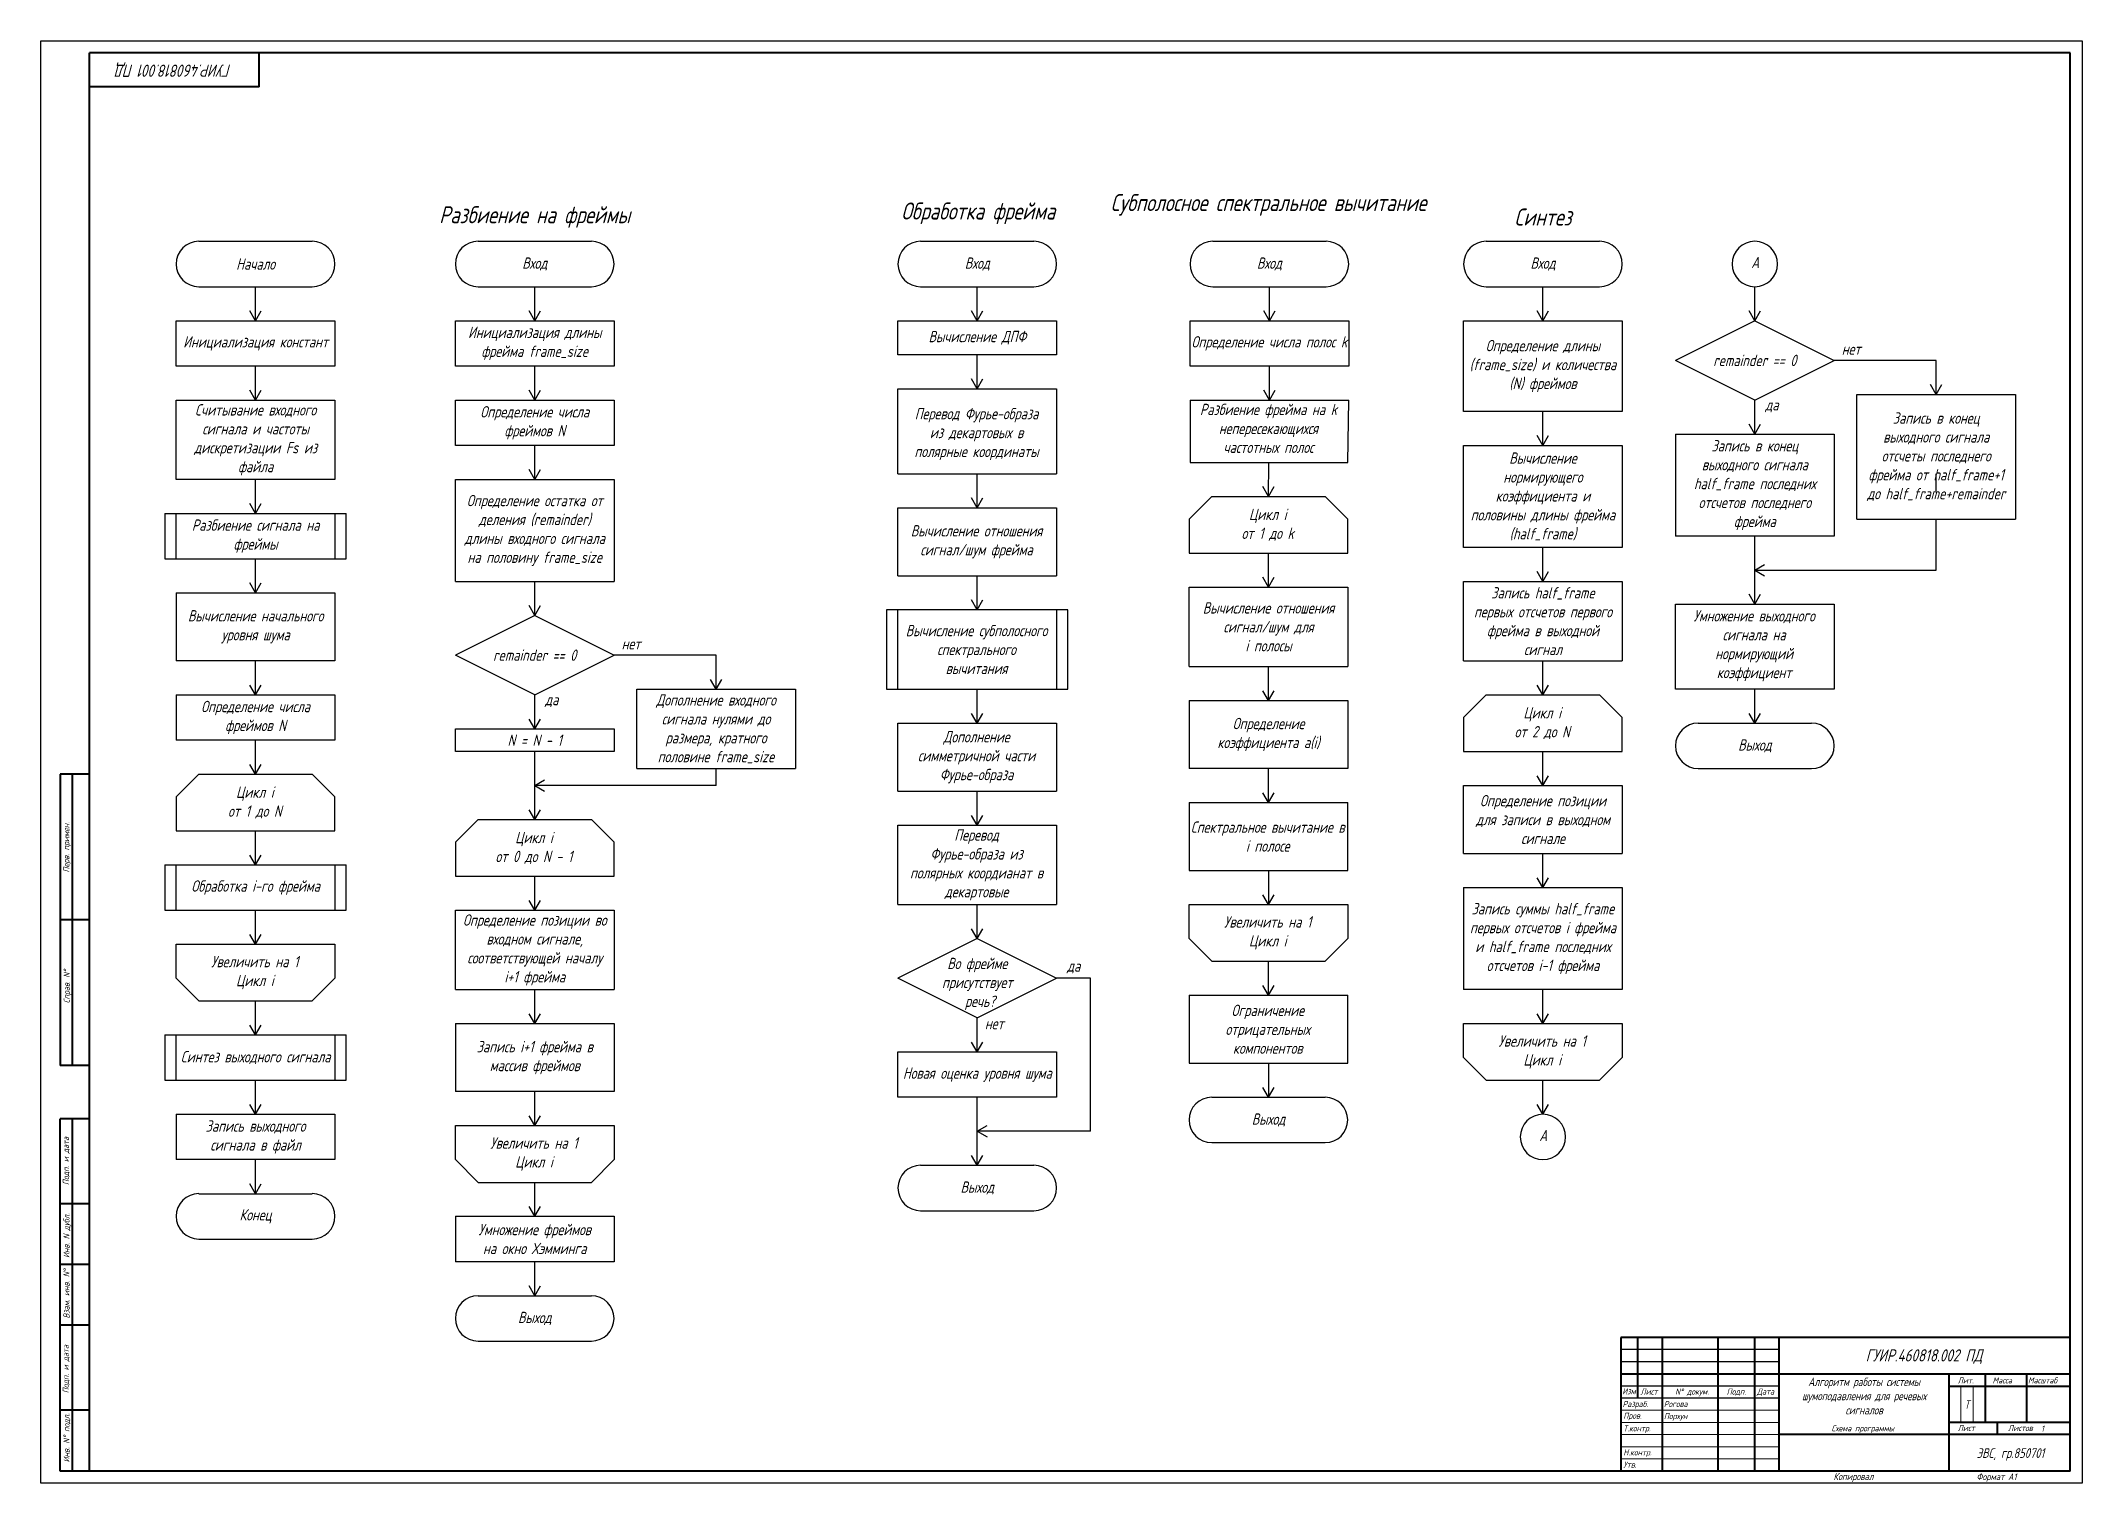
# Model space of a CAD drawing. Extents: x 1752 to 3361, y -1594 to 668.
# Drawn here: x 1752 to 2593, y 74 to 668 of the extents above; entities that cross this region are included whole.
import ezdxf

# ---------------------------------------------------------------- set-up
doc = ezdxf.new("R2010")
doc.units = 0
doc.header["$MEASUREMENT"] = 0
doc.layers.get('0').update_dxf_attribs({"linetype": 'CONTINUOUS'})
doc.layers.add('KONTUR', color=7, linetype='CONTINUOUS')
for name, color, linetype, lineweight in [('Основная', 7, 'CONTINUOUS', 40), ('текст', 7, 'CONTINUOUS', 30), ('тонкая', 7, 'CONTINUOUS', 20)]:
    doc.layers.add(name, color=color, linetype=linetype, lineweight=lineweight)
doc.styles.add('стиль1', font='romans.shx', dxfattribs={"width": 0.75, "oblique": 15, "height": 3.5})

msp = doc.modelspace()

# ---------------------------------------------------------------- texts
at = {"layer": 'текст', "style": 'стиль1', "oblique": 15, "width": 0.75}
for s, p in [('Перв. примен.', (1763.29, 325.08)), ('Справ. N%%d', (1763.45, 271.2)), ('Подп. и дата', (1763.11, 196.34)), ('Инв. N дубл.', (1763.36, 166.32)), ('Взам. инв. N%%d', (1763.36, 141.39)), ('Подп. и дата', (1763.06, 110.6)), ('Инв. N%%d подл.', (1763.36, 82.14))]:
    msp.add_text(s, height=2.5, rotation=90, dxfattribs=at).set_placement(p)
for s, height, p in [('Изм', 2.5, (2403.08, 110.18)), ('Лист', 2.5, (2410.56, 110.03)), ('N%%d докум. ', 2.5, (2424.84, 110.03)), ('Подп.', 2.5, (2446.09, 110.03)), ('Дата', 2.5, (2458.55, 110.03)), ('Лит.', 2.5, (2541.26, 114.64)), ('Масса', 2.5, (2555.63, 114.64)), ('Масштаб', 2.5, (2570.22, 114.64)), ('Разраб.', 2.5, (2403.2, 104.93)), ('Пров.', 2.5, (2403.5, 100.1)), ('Рогова', 2.5, (2420.2, 104.93)), ('Порхун', 2.5, (2420.2, 99.93)), ('Т.контр.', 2.5, (2403.5, 94.9)), ('Лист', 2.5, (2541.26, 95.02)), ('Листов', 2.5, (2561.98, 95.02)), ('Н.контр.', 2.5, (2403.5, 84.98)), ('Утв.', 2.5, (2403.5, 79.96)), ('Копировал', 3, (2490.07, 74.82)), ('Формат А1', 2.75, (2549, 74.82))]:
    msp.add_text(s, height=height, dxfattribs=at).set_placement(p)
at = {"layer": 'текст', "insert": (1806.31, 655.79), "char_height": 5, "attachment_point": 5, "rotation": 180, "style": 'стиль1'}
msp.add_mtext_dynamic_manual_height_columns('\\pxqc,t13;ГУИР.460818.001 ПД', width=119.6512, gutter_width=75, heights=[14.84], dxfattribs=at)
at = {"layer": 'текст', "attachment_point": 5, "style": 'стиль1'}
for s, width, gutter_width, heights, insert, char_height in [('\\pxqc;Разбиение на фреймы', 100.7204, 8.17, [13.72], (1955, 595), 7.0037), ('\\pxqc;Обработка фрейма', 86.3594, 8.17, [14.29], (2137.72, 596.53), 7.0037), ('\\pxqc;Субполосное спектральное вычитание', 144.0526, 8.17, [34.94], (2257.3, 600), 7.0037), ('\\pxqc;Синтез', 142.2117, 8.17, [22.9], (2370.37, 595), 7.0037), ('\\pxqc;Начало', 46.7516, 8.17, [4.88], (1840, 575.66), 4.6691), ('\\pxqc;Вход', 46.7516, 8.17, [4.88], (1955, 575.66), 4.669), ('\\pxqc;Вход', 46.7516, 8.17, [4.88], (2137.33, 575.66), 4.669), ('\\pxqc;Вход', 46.7516, 8.17, [4.88], (2257.68, 575.66), 4.669), ('\\pxqc;Вход', 46.7516, 8.17, [4.88], (2370.37, 575.66), 4.669), ('\\pxqc;А', 13.8567, 8.17, [6.64], (2457.81, 576.27), 4.669), ('\\pxqc;Инициализация длины фрейма frame_size', 64.7534, 8.17, [18.16], (1955.03, 542.98), 4.6691), ('\\pxqc;Вычисление ДПФ', 64.7534, 8.17, [18.16], (2137.36, 545.31), 4.6691), ('\\pxqc;Инициализация констант', 64.7534, 8.17, [18.16], (1840.03, 542.98), 4.6691), ('\\pxqc;Определение числа полос k', 66.1421, 8.17, [32.02], (2257.68, 542.98), 4.6691), ('\\pxqc;Определение длины (frame_size) и количества (N) фреймов', 66.1421, 8.17, [32.02], (2370.37, 533.64), 4.6691), ('\\pxqc;remainder == 0', 64.7534, 8.17, [6.64], (2457.68, 535.97), 4.6691), ('\\pxqc;нет', 13.8567, 8.17, [6.64], (2497.37, 540.64), 4.669), ('\\pxqc;Считывание входного сигнала и частоты дискретизации Fs из файла', 65.0238, 8.17, [33.03], (1840.03, 503.29), 4.6691), ('\\pxqc;Определение числа фреймов N', 65.0238, 8.17, [33.03], (1955.03, 510.29), 4.6691), ('\\pxqc;Перевод Фурье-образа из декартовых в полярные координаты ', 63.0956, 8.17, [37.77], (2137.03, 505.62), 4.6691), ('\\pxqc;Разбиение фрейма на k непересекающихся частотных полос', 66.1421, 8.17, [20.77], (2257.3, 507.96), 4.6691), ('\\pxqc;да', 13.8567, 8.17, [6.64], (2464.69, 517.3), 4.669), ('\\pxqc;Запись в конец выходного сигнала отсчеты последнего фрейма от half_frame+1 до half_frame+remainder  ', 64.7534, 8.17, [45.14], (2532.39, 496.29), 4.66912), ('\\pxqc;Вычисление нормирующего коэффициента и половины длины фрейма (half_frame)', 65.0238, 8.17, [41.92], (2370.37, 479.94), 4.6691), ('\\pxqc;Запись в конец выходного сигнала half_frame последних отсчетов последнего фрейма', 65.9853, 8.17, [40.3], (2457.68, 484.61), 4.6691), ('\\pxqc;Определение остатка от деления (remainder) длины входного сигнала на половину frame_size', 64.7534, 8.17, [39.65], (1955.03, 465.94), 4.6691), ('\\pxqc;Цикл i\\Pот 1 до k', 64.7534, 8.17, [18.16], (2256.99, 468.27), 4.6691), ('\\pxqc;Разбиение сигнала на фреймы', 64.7534, 8.17, [18.16], (1840.03, 463.6), 4.6691), ('\\pxqc;Вычисление отношения сигнал/шум фрейма', 64.7534, 8.17, [26.69], (2137.03, 461.27), 4.6691), ('\\pxqc;Запись half_frame первых отсчетов первого фрейма в выходной сигнал', 64.7534, 8.17, [39.65], (2370.4, 428.58), 4.6691), ('\\pxqc;Вычисление начального уровня шума', 64.7534, 8.17, [24.29], (1840.03, 426.25), 4.6691), ('\\pxqc;Вычисление отношения сигнал/шум для \\Pi полосы', 64.7534, 8.17, [41.96], (2257.33, 426.25), 4.6691), ('\\pxqc;Умножение выходного сигнала на нормирующий коэффициент', 64.7534, 8.17, [32.68], (2457.38, 418.47), 4.6691), ('\\pxqc;Вычисление субполосного спектрального вычитания', 64.7534, 8.17, [30.36], (2137.03, 416.91), 4.6691), ('\\pxqc;remainder == 0', 64.7534, 8.17, [6.64], (1955, 414.58), 4.6691), ('\\pxqc;нет', 13.8567, 8.17, [6.64], (1994.69, 419.25), 4.669), ('\\pxqc;Определение числа фреймов N', 64.7534, 8.17, [15.69], (1840, 388.9), 4.6691), ('\\pxqc;да', 13.8567, 8.17, [6.64], (1962, 395.9), 4.669), ('\\pxqc;Дополнение входного сигнала нулями до размера, кратного половине frame_size', 64.7534, 8.17, [32.63], (2029.71, 384.23), 4.6691), ('\\pxqc;Определение коэффициента a(i) ', 64.7534, 8.17, [24.29], (2257.33, 381.89), 4.6691), ('\\pxqc;Цикл i\\Pот 2 до N', 64.7534, 8.17, [18.16], (2370.06, 386.56), 4.6691), ('\\pxqc;N = N - 1', 65.0238, 8.17, [33.03], (1955, 379.56), 4.6691), ('\\pxqc;Дополнение симметричной части Фурье-образа', 64.7534, 8.17, [26.69], (2137.03, 372.55), 4.6691), ('\\pxqc;Выход', 46.7516, 8.17, [4.88], (2457.68, 377.22), 4.6691), ('\\pxqc;Цикл i\\Pот 1 до N', 64.7534, 8.17, [18.16], (1839.69, 353.88), 4.6691), ('\\pxqc;Определение позиции для записи в выходном сигнале', 64.7534, 8.17, [24.11], (2370.4, 346.87), 4.6691), ('\\pxqc;Спектральное вычитание в \\Pi полосе', 61.3266, 8.17, [24.29], (2256.99, 339.87), 4.6691), ('\\pxqc;Цикл i\\Pот 0 до N - 1', 64.7534, 8.17, [18.16], (1954.69, 335.2), 4.6691), ('\\pxqc;Перевод \\PФурье-образа из полярных коордианат в декартовые ', 64.7534, 8.17, [31.17], (2137.03, 328.2), 4.6691), ('\\pxqc;Обработка i-го фрейма', 64.7534, 8.17, [18.16], (1840.03, 318.86), 4.6691), ('\\pxqc;Запись суммы half_frame первых отсчетов i фрейма и half_frame последних отсчетов i-1 фрейма', 65.9853, 8.17, [40.3], (2370.4, 297.85), 4.6691), ('\\pxqc;Определение позиции во входном сигнале, соответствующей началу i+1 фрейма', 64.7534, 8.17, [41.96], (1955.03, 293.18), 4.6691), ('\\pxqc;Увеличить на 1\\PЦикл i', 64.7534, 8.17, [18.16], (2256.99, 300.18), 4.6691), ('\\pxqc;Увеличить на 1\\PЦикл i', 64.7534, 8.17, [18.16], (1839.69, 283.84), 4.6691), ('\\pxqc;Во фрейме \\P\\pq*;присутствует \\P\\pqc; речь?', 64.7534, 8.17, [35.54], (2137.33, 279.17), 4.6691), ('\\pxqc;да', 13.8567, 8.17, [6.64], (2177.02, 286.18), 4.669), ('\\pxqc;Ограничение отрицательных компонентов', 61.3266, 8.17, [24.29], (2256.99, 260.5), 4.6691), ('\\pxqc;нет', 13.8567, 8.17, [6.64], (2144.34, 262.83), 4.669), ('\\pxqc;Запись i+1 фрейма в массив фреймов', 64.7534, 8.17, [24.29], (1955.03, 248.82), 4.6691), ('\\pxqc;Увеличить на 1\\PЦикл i', 64.7534, 8.17, [18.16], (2370.06, 251.16), 4.6691), ('\\pxqc;Синтез выходного сигнала', 64.7534, 8.17, [18.16], (1840.03, 248.82), 4.6691), ('\\pxqc;Новая оценка уровня шума', 65.0238, 8.17, [33.03], (2137.36, 241.82), 4.6691), ('\\pxqc;Запись выходного сигнала в файл', 64.7534, 8.17, [15.69], (1840, 216.14), 4.6691), ('\\pxqc;Выход', 46.7516, 8.17, [4.88], (2257.3, 223.14), 4.6691), ('\\pxqc;А', 13.8567, 8.17, [6.64], (2370.49, 216.75), 4.669), ('\\pxqc;Увеличить на 1\\PЦикл i', 64.7534, 8.17, [18.16], (1954.69, 209.14), 4.6691), ('\\pxqc;Выход', 46.7516, 8.17, [4.88], (2137.33, 195.13), 4.6691), ('\\pxqc;Конец', 46.7516, 8.17, [4.88], (1840, 183.46), 4.6691), ('\\pxqc;Умножение фреймов \\Pна окно Хэмминга', 64.7534, 8.17, [15.69], (1955, 174.12), 4.6691), ('\\pxqc;Выход', 46.7516, 8.17, [4.88], (1955, 141.43), 4.6691), ('\\pxt13;ГУИР.460818.002 ПД', 119.6512, 75, [14.84], (2527.36, 125.68), 5), ('\\pxqc,t13;Алгоритм работы системы шумоподавления для речевых сигналов', 68.5575, 75, [24.52], (2502.71, 109.47), 3.5), ('\\pxqc;Т', 5.0097, 17.5, [14.69], (2545.03, 105.97), 3.5), ('\\pxqc,t13;Схема программы', 68.0243, 75, [0], (2502.17, 95.81), 2.5), ('1', 7.152, 17.5, [3.18], (2576.21, 96.07), 2.5), ('\\pxqc,t13;ЭВС, гр.850701', 68.0243, 75, [16.93], (2562.99, 85.42), 4)]:
    msp.add_mtext_dynamic_manual_height_columns(s, width=width, gutter_width=gutter_width, heights=heights, dxfattribs=dict(at, insert=insert, char_height=char_height))

# ---------------------------------------------------------------- linework, layer by layer
for p, q in [((1816.65, 585), (1863.35, 585)), ((1931.65, 585), (1978.35, 585)), ((2113.99, 585), (2160.68, 585)), ((2234.34, 585), (2281.03, 585)), ((2347.02, 585), (2393.71, 585)), ((1816.65, 566.32), (1863.35, 566.32)), ((1840, 552.32), (1840, 566.32)), ((1931.65, 566.32), (1978.35, 566.32)), ((1955, 552.32), (1955, 566.32)), ((2113.99, 566.32), (2160.68, 566.32)), ((2137.33, 552.32), (2137.33, 566.32)), ((2234.34, 566.32), (2281.03, 566.32)), ((2257.68, 552.32), (2257.68, 566.32)), ((2347.02, 566.32), (2393.71, 566.32)), ((2370.37, 552.32), (2370.37, 566.32)), ((2457.68, 552.32), (2457.68, 566.32)), ((1840, 552.32), (1837.67, 556.36)), ((1840, 552.32), (1842.33, 556.36)), ((1955, 552.32), (1952.67, 556.36)), ((1955, 552.32), (1957.33, 556.36)), ((2137.33, 552.32), (2135, 556.36)), ((2137.33, 552.32), (2139.67, 556.36)), ((2257.68, 552.32), (2255.35, 556.36)), ((2257.68, 552.32), (2260.02, 556.36)), ((2370.37, 552.32), (2368.03, 556.36)), ((2370.37, 552.32), (2372.7, 556.36)), ((2457.68, 552.32), (2455.35, 556.36)), ((2457.68, 552.32), (2460.02, 556.36)), ((1807.32, 552.32), (1872.68, 552.32)), ((1807.32, 533.64), (1807.32, 552.32)), ((1872.68, 552.32), (1872.68, 533.64)), ((1922.32, 552.32), (1987.68, 552.32)), ((1922.32, 533.64), (1922.32, 552.32)), ((1987.68, 552.32), (1987.68, 533.64)), ((2104.65, 552.32), (2170.02, 552.32)), ((2104.65, 538.31), (2104.65, 552.32)), ((2170.02, 552.32), (2170.02, 538.31)), ((2225, 552.32), (2290.37, 552.32)), ((2225, 533.64), (2225, 552.32)), ((2290.37, 552.32), (2290.37, 533.64)), ((2337.68, 552.32), (2403.05, 552.32)), ((2337.68, 514.96), (2337.68, 552.32)), ((2403.05, 552.32), (2403.05, 514.96)), ((2457.68, 552.32), (2425, 535.97)), ((2457.68, 552.32), (2490.37, 535.97)), ((2170.02, 538.31), (2104.65, 538.31)), ((2137.33, 524.3), (2137.33, 538.31)), ((1872.68, 533.64), (1807.32, 533.64)), ((1840, 519.63), (1840, 533.64)), ((1987.68, 533.64), (1922.32, 533.64)), ((1955, 519.63), (1955, 533.64)), ((2290.37, 533.64), (2225, 533.64)), ((2257.68, 519.63), (2257.68, 533.64)), ((2457.68, 519.63), (2425, 535.97)), ((2457.68, 519.63), (2490.37, 535.97)), ((2532.39, 535.97), (2490.37, 535.97)), ((2532.39, 521.97), (2532.39, 535.97)), ((1840, 519.63), (1837.67, 523.68)), ((1840, 519.63), (1842.33, 523.68)), ((1955, 519.63), (1952.67, 523.68)), ((1955, 519.63), (1957.33, 523.68)), ((2104.65, 524.3), (2170.02, 524.3)), ((2104.65, 489.28), (2104.65, 524.3)), ((2137.33, 524.3), (2135, 528.34)), ((2137.33, 524.3), (2139.67, 528.34)), ((2170.02, 524.3), (2170.02, 489.28)), ((2257.68, 519.63), (2255.35, 523.68)), ((2257.68, 519.63), (2260.02, 523.68)), ((2499.71, 521.97), (2565.07, 521.97)), ((2499.71, 470.61), (2499.71, 521.97)), ((2532.39, 521.97), (2530.06, 526.01)), ((2532.39, 521.97), (2534.72, 526.01)), ((2565.07, 521.97), (2565.07, 470.61)), ((1807.32, 519.63), (1872.68, 519.63)), ((1807.32, 486.95), (1807.32, 519.63)), ((1872.68, 519.63), (1872.68, 486.95)), ((1922.32, 519.63), (1987.68, 519.63)), ((1922.32, 500.96), (1922.32, 519.63)), ((1987.68, 519.63), (1987.68, 500.96)), ((2225, 519.63), (2290.37, 519.63)), ((2225, 519.63), (2225, 493.95)), ((2289.98, 493.95), (2290.37, 519.63)), ((2403.05, 514.96), (2337.68, 514.96)), ((2370.37, 500.96), (2370.37, 514.96)), ((2457.68, 505.62), (2457.68, 519.63)), ((2370.37, 500.96), (2368.03, 505)), ((2370.37, 500.96), (2372.7, 505)), ((2425, 505.62), (2490.37, 505.62)), ((2425, 505.62), (2425, 463.6)), ((2457.68, 505.62), (2455.35, 509.67)), ((2457.68, 505.62), (2460.02, 509.67)), ((2490.37, 505.62), (2490.37, 463.6)), ((1987.68, 500.96), (1922.32, 500.96)), ((1955, 486.95), (1955, 500.96)), ((2337.68, 500.96), (2403.05, 500.96)), ((2337.68, 458.93), (2337.68, 500.96)), ((2403.05, 500.96), (2403.05, 458.93)), ((1955, 486.95), (1952.67, 490.99)), ((1955, 486.95), (1957.33, 490.99)), ((2104.65, 489.28), (2170.02, 489.28)), ((2137.33, 475.28), (2137.33, 489.28)), ((2225, 493.95), (2289.98, 493.95)), ((2257.3, 479.94), (2257.49, 493.95)), ((2532.39, 482.31), (2532.39, 489.31)), ((1872.68, 486.95), (1807.32, 486.95)), ((1840, 472.94), (1840, 486.95)), ((1922.32, 486.95), (1987.68, 486.95)), ((1922.32, 444.93), (1922.32, 486.95)), ((1987.68, 486.95), (1987.68, 444.93)), ((2233.95, 479.94), (2224.61, 470.61)), ((2233.95, 479.94), (2280.64, 479.94)), ((2257.3, 479.94), (2254.96, 483.99)), ((2257.3, 479.94), (2259.63, 483.99)), ((2280.64, 479.94), (2289.98, 470.61)), ((1802.65, 472.94), (1877.35, 472.94)), ((1802.65, 472.94), (1802.65, 454.26)), ((1807.32, 454.26), (1807.32, 472.94)), ((1840, 472.94), (1837.67, 476.98)), ((1840, 472.94), (1842.33, 476.98)), ((1872.68, 472.94), (1872.68, 454.26)), ((1877.35, 454.26), (1877.35, 472.94)), ((2104.65, 475.28), (2170.02, 475.28)), ((2104.65, 447.26), (2104.65, 475.28)), ((2137.33, 475.28), (2135, 479.32)), ((2137.33, 475.28), (2139.67, 479.32)), ((2170.02, 475.28), (2170.02, 447.26)), ((2224.61, 470.61), (2224.61, 456.6)), ((2289.98, 456.6), (2289.98, 470.61)), ((2490.37, 463.6), (2425, 463.6)), ((2457.68, 435.59), (2457.68, 463.6)), ((2499.71, 470.61), (2565.07, 470.61)), ((2532.39, 449.6), (2532.39, 470.61)), ((1802.65, 454.26), (1877.35, 454.26)), ((1840, 440.26), (1840, 454.26)), ((2224.61, 456.6), (2289.98, 456.6)), ((2257.3, 442.59), (2257.3, 456.6)), ((2403.05, 458.93), (2337.68, 458.93)), ((2370.37, 444.93), (2370.37, 458.93)), ((2104.65, 447.26), (2170.02, 447.26)), ((2137.33, 433.25), (2137.33, 447.26)), ((2257.3, 442.59), (2254.96, 446.64)), ((2257.3, 442.59), (2259.63, 446.64)), ((2370.37, 444.93), (2368.03, 448.97)), ((2370.37, 444.93), (2372.7, 448.97)), ((2457.68, 449.6), (2461.73, 451.93)), ((2457.68, 449.6), (2461.73, 447.26)), ((2457.68, 449.6), (2532.39, 449.6)), ((1807.32, 440.26), (1872.68, 440.26)), ((1807.32, 440.26), (1807.32, 412.24)), ((1840, 440.26), (1837.67, 444.3)), ((1840, 440.26), (1842.33, 444.3)), ((1872.68, 440.26), (1872.68, 412.24)), ((1922.32, 444.93), (1987.68, 444.93)), ((1955, 430.92), (1955, 444.93)), ((2224.61, 442.59), (2289.98, 442.59)), ((2224.61, 409.91), (2224.61, 442.59)), ((2289.98, 442.59), (2289.98, 409.91)), ((2337.68, 444.93), (2403.05, 444.93)), ((2337.68, 412.24), (2337.68, 444.93)), ((2403.05, 444.93), (2403.05, 412.24)), ((2457.68, 435.59), (2455.35, 439.63)), ((2457.68, 435.59), (2460.02, 439.63)), ((1955, 430.92), (1922.32, 414.58)), ((1955, 430.92), (1952.67, 434.96)), ((1955, 430.92), (1957.33, 434.96)), ((1955, 430.92), (1987.68, 414.58)), ((2099.98, 433.25), (2099.98, 400.57)), ((2174.69, 433.25), (2099.98, 433.25)), ((2104.65, 400.57), (2104.65, 433.25)), ((2137.33, 433.25), (2135, 437.3)), ((2137.33, 433.25), (2139.67, 437.3)), ((2170.02, 433.25), (2170.02, 400.57)), ((2174.69, 400.57), (2174.69, 433.25)), ((2425, 435.59), (2490.37, 435.59)), ((2425, 400.57), (2425, 435.59)), ((2490.37, 435.59), (2490.37, 400.57)), ((1872.68, 412.24), (1807.32, 412.24)), ((1840, 398.24), (1840, 412.24)), ((1955, 398.24), (1922.32, 414.58)), ((1955, 398.24), (1987.68, 414.58)), ((2029.71, 414.58), (1987.68, 414.58)), ((2029.71, 400.57), (2029.71, 414.58)), ((2337.68, 412.24), (2403.05, 412.24)), ((2370.37, 398.24), (2370.37, 412.24)), ((2029.71, 400.57), (2027.37, 404.61)), ((2029.71, 400.57), (2032.04, 404.61)), ((2224.61, 409.91), (2289.98, 409.91)), ((2257.3, 395.9), (2257.3, 409.91)), ((1807.32, 398.24), (1872.68, 398.24)), ((1807.32, 398.24), (1807.32, 379.56)), ((1840, 398.24), (1837.67, 402.28)), ((1840, 398.24), (1842.33, 402.28)), ((1872.68, 398.24), (1872.68, 379.56)), ((1955, 384.23), (1955, 398.24)), ((1997.02, 400.57), (2062.39, 400.57)), ((1997.02, 367.91), (1997.02, 400.57)), ((2062.39, 400.57), (2062.39, 367.91)), ((2099.98, 400.57), (2174.69, 400.57)), ((2137.33, 386.56), (2137.33, 400.57)), ((2224.61, 395.9), (2289.98, 395.9)), ((2224.61, 395.9), (2224.61, 367.89)), ((2257.3, 395.9), (2254.96, 399.94)), ((2257.3, 395.9), (2259.63, 399.94)), ((2289.98, 395.9), (2289.98, 367.89)), ((2347.02, 398.24), (2337.68, 388.9)), ((2347.02, 398.24), (2393.71, 398.24)), ((2370.37, 398.24), (2368.03, 402.28)), ((2370.37, 398.24), (2372.7, 402.28)), ((2393.71, 398.24), (2403.05, 388.9)), ((2490.37, 400.57), (2425, 400.57)), ((2457.68, 386.56), (2457.68, 400.57)), ((1955, 384.23), (1952.67, 388.27)), ((1955, 384.23), (1957.33, 388.27)), ((2137.33, 386.56), (2135, 390.61)), ((2137.33, 386.56), (2139.67, 390.61)), ((2337.68, 388.9), (2337.68, 374.89)), ((2403.05, 374.89), (2403.05, 388.9)), ((2457.68, 386.56), (2455.35, 390.61)), ((2457.68, 386.56), (2460.02, 390.61)), ((1872.68, 379.56), (1807.32, 379.56)), ((1840, 365.55), (1840, 379.56)), ((1922.32, 384.23), (1987.68, 384.23)), ((1922.32, 374.89), (1922.32, 384.23)), ((1987.68, 384.23), (1987.68, 374.89)), ((2104.65, 386.56), (2170.02, 386.56)), ((2104.65, 358.55), (2104.65, 386.56)), ((2170.02, 386.56), (2170.02, 358.55)), ((2434.34, 386.56), (2481.03, 386.56)), ((1987.68, 374.89), (1922.32, 374.89)), ((1955, 346.87), (1955, 374.89)), ((2337.68, 374.89), (2403.05, 374.89)), ((2370.37, 360.88), (2370.37, 374.89)), ((1816.65, 365.55), (1807.32, 356.21)), ((1816.65, 365.55), (1863.35, 365.55)), ((1840, 365.55), (1837.67, 369.59)), ((1840, 365.55), (1842.33, 369.59)), ((1863.35, 365.55), (1872.68, 356.21)), ((1955, 360.88), (1959.04, 363.22)), ((1997.02, 367.91), (2062.39, 367.91)), ((2029.71, 360.91), (2029.71, 367.91)), ((2289.98, 367.89), (2224.61, 367.89)), ((2257.3, 353.88), (2257.3, 367.89)), ((2370.37, 360.88), (2368.03, 364.93)), ((2370.37, 360.88), (2372.7, 364.93)), ((2434.34, 367.89), (2481.03, 367.89)), ((1807.32, 356.21), (1807.32, 342.21)), ((1872.68, 342.21), (1872.68, 356.21)), ((2029.71, 360.88), (1955, 360.88)), ((1955, 360.88), (1959.04, 358.55)), ((2104.65, 358.55), (2170.02, 358.55)), ((2137.33, 344.54), (2137.33, 358.55)), ((2224.61, 353.88), (2289.98, 353.88)), ((2224.61, 353.88), (2224.61, 325.86)), ((2257.3, 353.88), (2254.96, 357.92)), ((2257.3, 353.88), (2259.63, 357.92)), ((2289.98, 325.86), (2289.98, 353.88)), ((2337.68, 360.88), (2403.05, 360.88)), ((2337.68, 332.87), (2337.68, 360.88)), ((2403.05, 360.88), (2403.05, 332.87)), ((1931.65, 346.87), (1922.32, 337.54)), ((1931.65, 346.87), (1978.35, 346.87)), ((1955, 346.87), (1952.67, 350.92)), ((1955, 346.87), (1957.33, 350.92)), ((1978.35, 346.87), (1987.68, 337.54)), ((2137.33, 344.54), (2135, 348.58)), ((2137.33, 344.54), (2139.67, 348.58)), ((1807.32, 342.21), (1872.68, 342.21)), ((1840, 328.2), (1840, 342.21)), ((1922.32, 337.54), (1922.32, 323.53)), ((1987.68, 323.53), (1987.68, 337.54)), ((2104.65, 344.54), (2170.02, 344.54)), ((2104.65, 311.86), (2104.65, 344.54)), ((2170.02, 344.54), (2170.02, 311.86)), ((1802.65, 328.2), (1877.35, 328.2)), ((1802.65, 328.2), (1802.65, 309.52)), ((1807.32, 309.52), (1807.32, 328.2)), ((1840, 328.2), (1837.67, 332.24)), ((1840, 328.2), (1842.33, 332.24)), ((1872.68, 328.2), (1872.68, 309.52)), ((1877.35, 309.52), (1877.35, 328.2)), ((2337.68, 332.87), (2403.05, 332.87)), ((2370.37, 318.86), (2370.37, 332.87)), ((1922.32, 323.53), (1987.68, 323.53)), ((1955, 309.52), (1955, 323.53)), ((2224.61, 325.86), (2289.98, 325.86)), ((2257.3, 325.86), (2257.3, 311.86)), ((2370.37, 318.86), (2368.03, 322.9)), ((2370.37, 318.86), (2372.7, 322.9)), ((1955, 309.52), (1952.67, 313.57)), ((1955, 309.52), (1957.33, 313.57)), ((2104.65, 311.86), (2170.02, 311.86)), ((2137.33, 297.85), (2137.33, 311.86)), ((2224.61, 297.85), (2224.61, 311.86)), ((2224.61, 311.86), (2289.98, 311.86)), ((2257.3, 311.86), (2254.96, 315.9)), ((2257.3, 311.86), (2259.63, 315.9)), ((2289.98, 311.86), (2289.98, 297.85)), ((2337.68, 318.86), (2403.05, 318.86)), ((2337.68, 318.86), (2337.68, 276.84)), ((2403.05, 318.86), (2403.05, 276.84)), ((1802.65, 309.52), (1877.35, 309.52)), ((1840, 295.51), (1840, 309.52)), ((1922.32, 309.52), (1987.68, 309.52)), ((1922.32, 276.84), (1922.32, 309.52)), ((1987.68, 309.52), (1987.68, 276.84)), ((1807.32, 281.51), (1807.32, 295.51)), ((1807.32, 295.51), (1872.68, 295.51)), ((1840, 295.51), (1837.67, 299.56)), ((1840, 295.51), (1842.33, 299.56)), ((1872.68, 295.51), (1872.68, 281.51)), ((2137.33, 297.85), (2104.65, 281.51)), ((2137.33, 297.85), (2135, 301.89)), ((2137.33, 297.85), (2139.67, 301.89)), ((2137.33, 297.85), (2170.02, 281.51)), ((2233.95, 288.51), (2224.61, 297.85)), ((2280.64, 288.51), (2289.98, 297.85)), ((2233.95, 288.51), (2280.64, 288.51)), ((2257.3, 274.5), (2257.3, 288.51)), ((1816.65, 272.17), (1807.32, 281.51)), ((1863.35, 272.17), (1872.68, 281.51)), ((2137.33, 265.17), (2104.65, 281.51)), ((2137.33, 265.17), (2170.02, 281.51)), ((2184.03, 281.51), (2170.02, 281.51)), ((2184.03, 218.47), (2184.03, 281.51)), ((2257.3, 274.5), (2254.96, 278.55)), ((2257.3, 274.5), (2259.63, 278.55)), ((1816.65, 272.17), (1863.35, 272.17)), ((1840, 258.16), (1840, 272.17)), ((1922.32, 276.84), (1987.68, 276.84)), ((1955, 262.83), (1955, 276.84)), ((2224.61, 274.5), (2289.98, 274.5)), ((2224.61, 274.5), (2224.61, 246.49)), ((2289.98, 246.49), (2289.98, 274.5)), ((2403.05, 276.84), (2337.68, 276.84)), ((2370.37, 262.83), (2370.37, 276.84)), ((1840, 258.16), (1837.67, 262.2)), ((1840, 258.16), (1842.33, 262.2)), ((1922.32, 262.83), (1987.68, 262.83)), ((1922.32, 262.83), (1922.32, 234.82)), ((1955, 262.83), (1952.67, 266.87)), ((1955, 262.83), (1957.33, 266.87)), ((1987.68, 262.83), (1987.68, 234.82)), ((2137.33, 251.16), (2137.33, 265.17)), ((2337.68, 248.82), (2337.68, 262.83)), ((2337.68, 262.83), (2403.05, 262.83)), ((2370.37, 262.83), (2368.03, 266.87)), ((2370.37, 262.83), (2372.7, 266.87)), ((2403.05, 262.83), (2403.05, 248.82)), ((1802.65, 258.16), (1877.35, 258.16)), ((1802.65, 258.16), (1802.65, 239.48)), ((1807.32, 239.48), (1807.32, 258.16)), ((1872.68, 258.16), (1872.68, 239.48)), ((1877.35, 239.48), (1877.35, 258.16)), ((2137.33, 251.16), (2135, 255.2)), ((2137.33, 251.16), (2139.67, 255.2)), ((2104.65, 251.16), (2170.02, 251.16)), ((2104.65, 232.48), (2104.65, 251.16)), ((2170.02, 251.16), (2170.02, 232.48)), ((2224.61, 246.49), (2289.98, 246.49)), ((2257.3, 246.49), (2257.3, 232.48)), ((2347.02, 239.48), (2337.68, 248.82)), ((2393.71, 239.48), (2403.05, 248.82)), ((1802.65, 239.48), (1877.35, 239.48)), ((1840, 225.48), (1840, 239.48)), ((2257.3, 232.48), (2254.96, 236.52)), ((2257.3, 232.48), (2259.63, 236.52)), ((2347.02, 239.48), (2393.71, 239.48)), ((2370.37, 225.48), (2370.37, 239.48)), ((1840, 225.48), (1837.67, 229.52)), ((1840, 225.48), (1842.33, 229.52)), ((1987.68, 234.82), (1922.32, 234.82)), ((1955, 220.81), (1955, 234.82)), ((2170.02, 232.48), (2104.65, 232.48)), ((2137.33, 204.47), (2137.33, 232.48)), ((2233.95, 232.48), (2280.64, 232.48)), ((2370.37, 225.48), (2368.03, 229.52)), ((2370.37, 225.48), (2372.7, 229.52)), ((1807.32, 225.48), (1872.68, 225.48)), ((1807.32, 225.48), (1807.32, 206.8)), ((1872.68, 225.48), (1872.68, 206.8)), ((1922.32, 206.8), (1922.32, 220.81)), ((1922.32, 220.81), (1987.68, 220.81)), ((1955, 220.81), (1952.67, 224.85)), ((1955, 220.81), (1957.33, 224.85)), ((1987.68, 220.81), (1987.68, 206.8)), ((2137.33, 218.47), (2141.38, 220.81)), ((2137.33, 218.47), (2141.38, 216.14)), ((2184.03, 218.47), (2137.33, 218.47)), ((2233.95, 213.8), (2280.64, 213.8)), ((1872.68, 206.8), (1807.32, 206.8)), ((1840, 192.79), (1840, 206.8)), ((1931.65, 197.46), (1922.32, 206.8)), ((1978.35, 197.46), (1987.68, 206.8)), ((2113.99, 204.47), (2160.68, 204.47)), ((2137.33, 204.47), (2135, 208.51)), ((2137.33, 204.47), (2139.67, 208.51)), ((1840, 192.79), (1837.67, 196.84)), ((1840, 192.79), (1842.33, 196.84)), ((1931.65, 197.46), (1978.35, 197.46)), ((1955, 183.46), (1955, 197.46)), ((1816.65, 192.79), (1863.35, 192.79)), ((1955, 183.46), (1952.67, 187.5)), ((1955, 183.46), (1957.33, 187.5)), ((2113.99, 185.79), (2160.68, 185.79)), ((1922.32, 183.46), (1987.68, 183.46)), ((1922.32, 183.46), (1922.32, 164.78)), ((1987.68, 183.46), (1987.68, 164.78)), ((1816.65, 174.12), (1863.35, 174.12)), ((1987.68, 164.78), (1922.32, 164.78)), ((1955, 150.77), (1955, 164.78)), ((1955, 150.77), (1952.67, 154.82)), ((1955, 150.77), (1957.33, 154.82)), ((1931.65, 150.77), (1978.35, 150.77)), ((1931.65, 132.1), (1978.35, 132.1)), ((2467.54, 128.57), (2402.54, 128.57)), ((2467.54, 123.57), (2402.54, 123.57)), ((2467.54, 113.57), (2402.54, 113.57)), ((2467.54, 108.57), (2402.54, 108.57)), ((2537.54, 78.57), (2537.54, 78.57))]:
    msp.add_line(p, q)
for centre, start, end in [((1816.65, 575.66), 90, 270), ((1863.35, 575.66), 270, 90), ((1931.65, 575.66), 90, 270), ((1978.35, 575.66), 270, 90), ((2113.99, 575.66), 90, 270), ((2160.68, 575.66), 270, 90), ((2234.34, 575.66), 90, 270), ((2281.03, 575.66), 270, 90), ((2347.02, 575.66), 90, 270), ((2393.71, 575.66), 270, 90), ((2457.68, 575.66), 90, 270), ((2457.68, 575.66), 270, 90), ((2434.34, 377.22), 90, 270), ((2481.03, 377.22), 270, 90), ((2233.95, 223.14), 90, 270), ((2280.64, 223.14), 270, 90), ((2370.37, 216.14), 90, 270), ((2370.37, 216.14), 270, 90), ((2113.99, 195.13), 90, 270), ((2160.68, 195.13), 270, 90), ((1816.65, 183.46), 90, 270), ((1863.35, 183.46), 270, 90), ((1931.65, 141.43), 90, 270), ((1978.35, 141.43), 270, 90)]:
    msp.add_arc(centre, 9.34, start, end)
at = {"layer": 'KONTUR'}
for p, q in [((1751.54, 73.57), (1751.54, 667.57)), ((1751.54, 667.57), (2592.54, 667.57)), ((2592.54, 667.57), (2592.54, 73.57)), ((2592.54, 73.57), (1751.54, 73.57))]:
    msp.add_line(p, q, dxfattribs=at)
at = {"layer": 'Основная'}
for p, q in [((1771.54, 118.57), (1771.54, 662.57)), ((2587.54, 662.57), (1771.54, 662.57)), ((1841.54, 648.57), (1841.54, 662.57)), ((2587.54, 78.57), (2587.54, 662.57)), ((1841.54, 648.57), (1771.54, 648.57)), ((1759.54, 365.57), (1759.54, 245.57)), ((1771.54, 365.57), (1759.54, 365.57)), ((1764.54, 245.57), (1764.54, 365.57)), ((1771.54, 305.57), (1759.54, 305.57)), ((1771.54, 245.57), (1759.54, 245.57)), ((1759.54, 78.57), (1759.54, 223.57)), ((1771.54, 223.57), (1759.54, 223.57)), ((1764.54, 78.57), (1764.54, 223.57)), ((1771.54, 188.57), (1759.54, 188.57)), ((1771.54, 163.57), (1759.54, 163.57)), ((1771.54, 138.57), (1759.54, 138.57)), ((2402.54, 133.57), (2402.54, 78.57)), ((2587.54, 133.57), (2402.54, 133.57)), ((2409.54, 108.57), (2409.54, 133.57)), ((2419.54, 133.57), (2419.54, 78.57)), ((2442.54, 78.57), (2442.54, 133.57)), ((2457.54, 133.57), (2457.54, 78.57)), ((2467.54, 133.57), (2467.54, 78.57)), ((1771.54, 78.57), (1771.54, 118.57)), ((2402.54, 118.57), (2587.54, 118.57)), ((2537.54, 118.57), (2537.54, 78.57)), ((2552.54, 118.57), (2552.54, 98.57)), ((2569.54, 118.57), (2569.54, 98.57)), ((2537.54, 113.57), (2587.54, 113.57)), ((1771.54, 103.57), (1759.54, 103.57)), ((2587.54, 93.57), (2467.54, 93.57)), ((2587.54, 98.57), (2537.54, 98.57)), ((2557.54, 98.57), (2557.54, 93.57)), ((2587.54, 78.57), (1759.54, 78.57))]:
    msp.add_line(p, q, dxfattribs=at)
at = {"layer": 'тонкая'}
for p, q in [((2542.53, 113.36), (2542.53, 98.57)), ((2547.6, 113.36), (2547.6, 98.57)), ((2402.54, 103.57), (2467.54, 103.57)), ((2467.54, 98.57), (2402.54, 98.57)), ((2467.54, 93.57), (2402.54, 93.57))]:
    msp.add_line(p, q, dxfattribs=at)
for points in [[(2402.54, 88.57), (2467.54, 88.57)], [(2402.54, 83.57), (2467.54, 83.57)]]:
    msp.add_lwpolyline(points, dxfattribs=at)

msp.set_redraw_order([(e.dxf.handle, doc.entitydb.next_handle()) for e in msp.query("TEXT MTEXT ATTDEF DIMENSION ARC_DIMENSION")])  # texts and dimensions are drawn at this point

doc.saveas('drawing.dxf')
